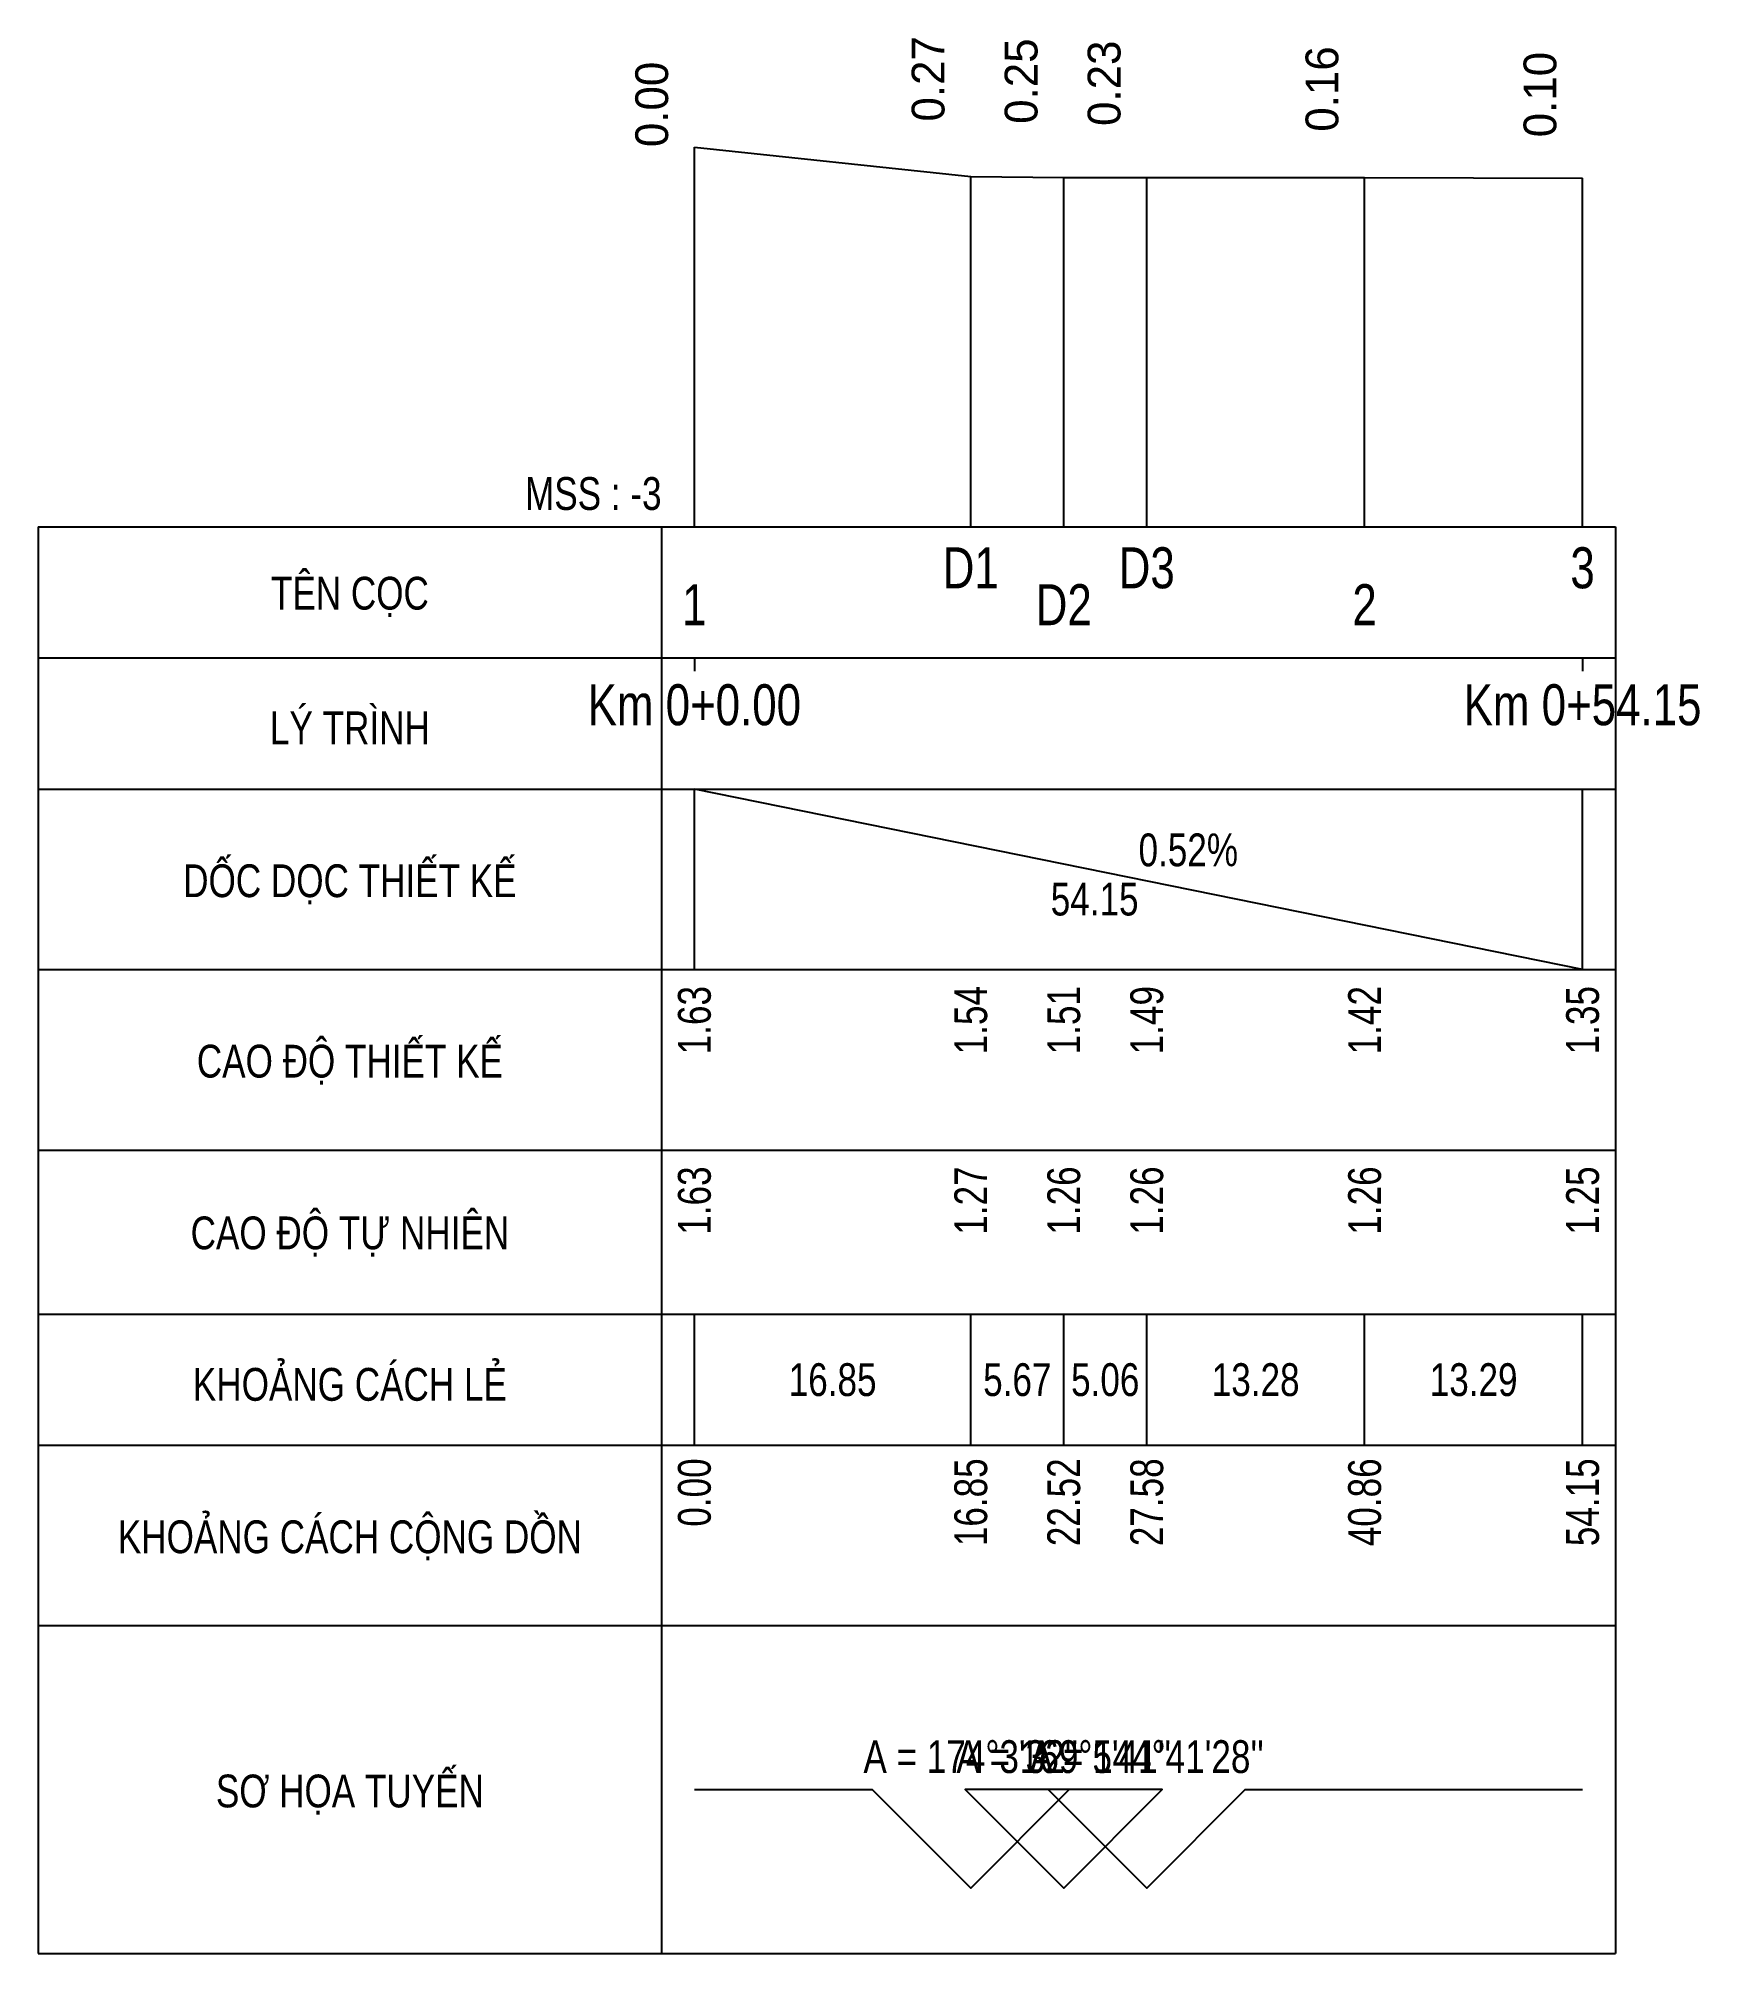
# Model space of a CAD drawing. Header units: inches. Extents: x -261 to 1013, y -2511 to 313.
# Drawn here: x 151.5 to 252.8, y -2394.4 to -2277.6 of the extents above; entities that cross this region are included whole.
import ezdxf
from ezdxf.enums import TextEntityAlignment as Align

# ---------------------------------------------------------------- set-up
doc = ezdxf.new("R2010")
doc.units = ezdxf.units.IN
doc.header["$MEASUREMENT"] = 0
for name, color, linetype in [('Bang TD tu nhien', 3, 'Continuous'), ('DD Ranh dan trong 1 trai', 2, 'Continuous'), ('Duong dong trac doc tu nhien', 9, 'Continuous'), ('Trac doc tu nhien', 3, 'Continuous'), ('TracDoc', 7, 'Continuous')]:
    doc.layers.add(name, color=color, linetype=linetype)
doc.styles.add('BangTD', font='viet buddy.shx', dxfattribs={"width": 0.8})

msp = doc.modelspace()

# ---------------------------------------------------------------- texts
at = {"layer": 'Bang TD tu nhien', "color": 3, "style": 'BangTD', "width": 0.8}
for s, p in [('TÊN CỌC', (170.53, -2311.4)), ('LÝ TRÌNH', (170.53, -2319.4)), ('DỐC DỌC THIẾT KẾ', (170.53, -2328.9)), ('CAO ĐỘ THIẾT KẾ', (170.53, -2339.9)), ('CAO ĐỘ TỰ NHIÊN', (170.53, -2350.4)), ('KHOẢNG CÁCH LẺ', (170.53, -2359.4)), ('KHOẢNG CÁCH CỘNG DỒN', (170.53, -2368.9)), ('SƠ HỌA TUYẾN', (170.53, -2384.4))]:
    msp.add_text(s, height=2, dxfattribs=at).set_placement(p, align=Align.MIDDLE)
at = {"layer": 'DD Ranh dan trong 1 trai', "color": 2}
for s, p in [('0.27', (207.38, -2282.69)), ('0.25', (213.05, -2282.83)), ('0.23', (218.11, -2282.96)), ('0.16', (231.39, -2283.31)), ('0.00', (190.53, -2284.25)), ('0.10', (244.68, -2283.65))]:
    msp.add_text(s, height=2, rotation=90, dxfattribs=at).set_placement(p, align=Align.BOTTOM_LEFT)
at = {"layer": 'Trac doc tu nhien', "color": 3, "insert": (189.53, -2306.4), "char_height": 2, "attachment_point": 9, "style": 'BangTD'}
msp.add_mtext('MSS : -3', dxfattribs=at)
at = {"layer": 'TracDoc', "color": 5, "style": 'BangTD', "width": 0.8}
for s, p in [('D1', (208.38, -2308.65)), ('D3', (219.11, -2308.65)), ('3', (245.68, -2308.65)), ('Km 0+0.00', (191.53, -2317)), ('Km 0+54.15', (245.68, -2317))]:
    msp.add_text(s, height=2.5, dxfattribs=at).set_placement(p, align=Align.TOP_CENTER)
for s, p in [('1', (191.53, -2314.15)), ('D2', (214.05, -2314.15)), ('2', (232.39, -2314.15))]:
    msp.add_text(s, height=2.5, dxfattribs=at).set_placement(p, align=Align.BOTTOM_CENTER)
at = {"layer": 'TracDoc', "color": 2, "style": 'BangTD', "width": 0.8}
msp.add_text('0.52%', height=2, dxfattribs=at).set_placement((218.61, -2328.7), align=Align.BOTTOM_LEFT)
msp.add_text('54.15', height=2, dxfattribs=at).set_placement((218.61, -2329.1), align=Align.TOP_RIGHT)
for s, p in [('1.63', (191.53, -2335.4)), ('1.54', (208.38, -2335.4)), ('1.51', (214.05, -2335.4)), ('1.49', (219.11, -2335.4)), ('1.42', (232.39, -2335.4)), ('1.35', (245.68, -2335.4))]:
    msp.add_text(s, height=2, rotation=90, dxfattribs=at).set_placement(p, align=Align.MIDDLE_RIGHT)
at = {"layer": 'TracDoc', "color": 3, "style": 'BangTD', "width": 0.8}
for s, p in [('1.63', (191.53, -2346.4)), ('1.27', (208.38, -2346.4)), ('1.26', (214.05, -2346.4)), ('1.26', (219.11, -2346.4)), ('1.26', (232.39, -2346.4)), ('1.25', (245.68, -2346.4)), ('0.00', (191.53, -2364.2)), ('16.85', (208.38, -2364.2)), ('22.52', (214.05, -2364.2)), ('27.58', (219.11, -2364.2)), ('40.86', (232.39, -2364.2)), ('54.15', (245.68, -2364.2))]:
    msp.add_text(s, height=2, rotation=90, dxfattribs=at).set_placement(p, align=Align.MIDDLE_RIGHT)
for s, p in [('16.85', (199.96, -2359.4)), ('5.67', (211.22, -2359.4)), ('5.06', (216.58, -2359.4)), ('13.28', (225.75, -2359.4)), ('13.29', (239.04, -2359.4))]:
    msp.add_text(s, height=2, dxfattribs=at).set_placement(p, align=Align.MIDDLE_CENTER)
at = {"layer": 'TracDoc', "color": 1, "char_height": 2, "attachment_point": 5, "style": 'BangTD'}
for s, insert in [("A = 174°3'32''", (208.38, -2382.4)), ("A = 169°5'41''", (214.05, -2382.4)), ("A = 144°41'28''", (219.11, -2382.4))]:
    msp.add_mtext(s, dxfattribs=dict(at, insert=insert))

# ---------------------------------------------------------------- linework, layer by layer
at = {"layer": 'Bang TD tu nhien', "color": 3}
for p, q in [((151.53, -2307.4), (151.53, -2394.4)), ((151.53, -2307.4), (247.68, -2307.4)), ((189.53, -2307.4), (189.53, -2394.4)), ((247.68, -2307.4), (247.68, -2394.4)), ((151.53, -2315.4), (247.68, -2315.4)), ((151.53, -2323.4), (247.68, -2323.4)), ((151.53, -2334.4), (247.68, -2334.4)), ((151.53, -2345.4), (247.68, -2345.4)), ((151.53, -2355.4), (247.68, -2355.4)), ((151.53, -2363.4), (247.68, -2363.4)), ((151.53, -2374.4), (247.68, -2374.4)), ((151.53, -2394.4), (247.68, -2394.4))]:
    msp.add_line(p, q, dxfattribs=at)
at = {"layer": 'Duong dong trac doc tu nhien', "color": 8}
for p, q in [((191.53, -2307.4), (191.53, -2284.25)), ((208.38, -2307.4), (208.38, -2286.05)), ((214.05, -2307.4), (214.05, -2286.1)), ((219.11, -2307.4), (219.11, -2286.1)), ((232.39, -2307.4), (232.39, -2286.1)), ((245.68, -2307.4), (245.68, -2286.15))]:
    msp.add_line(p, q, dxfattribs=at)
at = {"layer": 'Trac doc tu nhien', "color": 3}
msp.add_lwpolyline([(191.53, -2284.25), (208.38, -2286.05), (214.05, -2286.1), (219.11, -2286.1), (232.39, -2286.1), (245.68, -2286.15)], dxfattribs=at)
at = {"layer": 'TracDoc', "color": 5}
for p, q in [((191.53, -2315.4), (191.53, -2316.2)), ((245.68, -2315.4), (245.68, -2316.2))]:
    msp.add_line(p, q, dxfattribs=at)
at = {"layer": 'TracDoc', "color": 2}
for p, q in [((191.53, -2334.4), (191.53, -2323.4)), ((245.68, -2334.4), (191.53, -2323.4)), ((245.68, -2334.4), (245.68, -2323.4))]:
    msp.add_line(p, q, dxfattribs=at)
at = {"layer": 'TracDoc', "color": 3}
for p, q in [((191.53, -2363.4), (191.53, -2355.4)), ((208.38, -2363.4), (208.38, -2355.4)), ((214.05, -2363.4), (214.05, -2355.4)), ((219.11, -2363.4), (219.11, -2355.4)), ((232.39, -2363.4), (232.39, -2355.4)), ((245.68, -2363.4), (245.68, -2355.4))]:
    msp.add_line(p, q, dxfattribs=at)
at = {"layer": 'TracDoc', "color": 1}
msp.add_lwpolyline([(191.53, -2384.4), (202.38, -2384.4), (208.38, -2390.4), (214.38, -2384.4), (208.05, -2384.4), (214.05, -2390.4), (220.05, -2384.4), (213.11, -2384.4), (219.11, -2390.4), (225.11, -2384.4), (245.68, -2384.4)], dxfattribs=at)

msp.set_redraw_order([(e.dxf.handle, doc.entitydb.next_handle()) for e in msp.query("TEXT MTEXT ATTDEF DIMENSION ARC_DIMENSION")])  # texts and dimensions are drawn at this point

doc.saveas('drawing.dxf')
